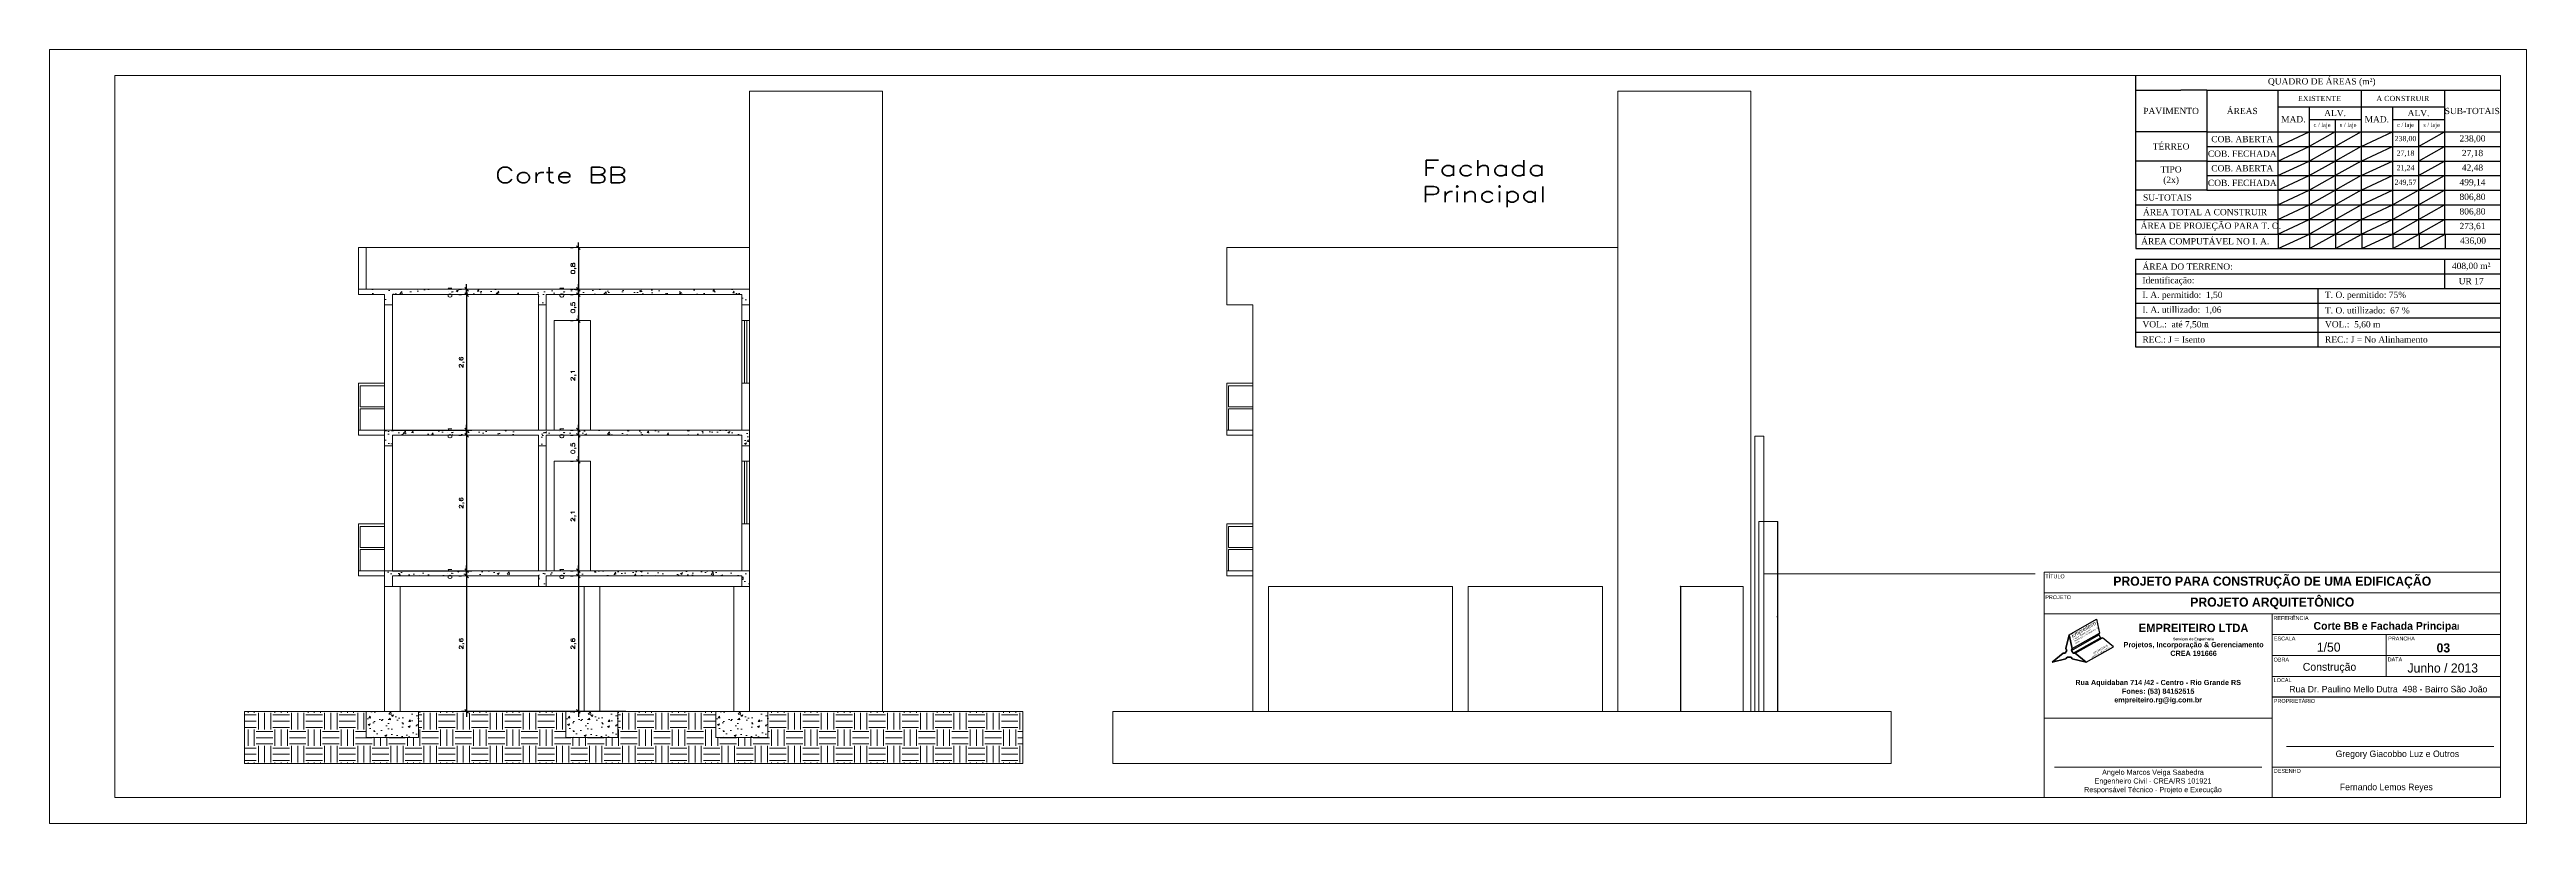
# Paper-space layout 'Corte BB e Fachada Principal' of a CAD drawing. Header units: millimetres. Extents: x -9 to 941, y 164 to 461.
# The model-space entities are those that its viewports show. They can reach past a viewport. Long polylines and large blocks are cut down to what shows.
import ezdxf

# ---------------------------------------------------------------- set-up
doc = ezdxf.new("R2010")
doc.units = ezdxf.units.MM
for name, color, linetype in [('Auxiliar', 1, 'Continuous'), ('Camada2', 1, 'Continuous'), ('letras', 3, 'Continuous'), ('PAREDE', 6, 'Continuous'), ('SELO', 11, 'Continuous'), ('selo empreiteiro', 24, 'Continuous'), ('Textos', 2, 'Continuous')]:
    doc.layers.add(name, color=color, linetype=linetype)
doc.layers.add('Prancha', color=6, linetype='Continuous', lineweight=20)
doc.styles.add('ARIAL', font='arial.ttf')
doc.styles.add('REGUA60', font='romansx2.shx', dxfattribs={"width": 1.4})
doc.styles.get("Standard").update_dxf_attribs({"font": 'verdana.ttf'})
doc.dimstyles.new('Cota Vinícius1', dxfattribs={"dimscale": 0.05, "dimtxt": 1.5, "dimasz": 0.01, "dimexe": 2, "dimexo": 3, "dimgap": 0.98, "dimtad": 1, "dimlfac": -1, "dimrnd": 0.01, "dimtxsty": 'REGUA60', "dimblk": 'COTATR', "dimcen": 4, "dimdle": 4, "dimclrt": 2, "dimadec": 0, "dimazin": 0, "dimtfac": 1, "dimtmove": 2, "dimatfit": 2, "dimfxl": 0, "dimarcsym": 0})
pattern_1 = [(50, (22.9675, -53.97416), (0.3825878, -0.03347208), [0.040005, -0.440055]), (355, (22.9675, -53.97416), (-0.07400993, 0.40121895), [0.032004, -0.352044]), (100.451, (22.99937, -53.97695), (0.30857925, 0.36774504), [0.033999, -0.373989]), (46.1842, (22.9675, -53.8675), (0.569266, -0.0882889), [0.0600075, -0.6600825]), (96.6356, (23.0149, -53.87484), (0.4985489, 0.51959367), [0.0509985, -0.5609835]), (351.184, (22.9675, -53.8675), (0.49854967, 0.51959275), [0.048006, -0.528066]), (21, (23.02083, -53.89415), (0.31839125, -0.21475759), [0.040005, -0.440055]), (326, (23.02083, -53.89415), (0.12978426, 0.38679473), [0.032004, -0.352044]), (71.4514, (23.04736, -53.91205), (0.44817463, 0.172038), [0.033999, -0.373989]), (37.5, (22.96749, -53.97416), (0.006486067, 0.177565582), [0, -0.3477768, 0, -0.357378, 0, -0.3533775]), (7.5, (22.96749, -53.97416), (0.14032129, 0.210379207), [0, -0.2037588, 0, -0.3397758, 0, -0.1346835]), (327.5, (22.84854, -53.97416), (0.28474025, -0.012030362), [0, -0.13335, 0, -0.416052, 0, -0.552069]), (317.5, (22.7952, -53.97416), (0.31107128, 0.05339563), [0, -0.173355, 0, -0.2763012, 0, -0.392049])]

psp = doc.layouts.new('Corte BB e Fachada Principal')

# ---------------------------------------------------------------- texts
at = {"layer": 'letras', "linetype": 'Continuous', "style": 'ARIAL'}
for s, insert, char_height, width, attachment_point in [('TÍTULO', (756.296, 259.114), 1.5, 86.1561, 4), ('PROJETO', (756.296, 251.114), 1.5, 86.1561, 4), ('{\\fComic Sans MS|b1|i0|c0|p66;EMPREITEIRO LTDA\\P\\H0.3125x;Serviços de Engenharia\\H2x;\\PProjetos, Incorporação & Gerenciamento\\PCREA 191666}', (813.183, 234.74), 3.2, 60.23244, 5), ('REFERÊNCIA', (843.796, 243.114), 1.5, 86.1561, 4), ('ESCALA', (843.977, 235.258), 1.5, 86.1561, 4), ('DATA', (887.621, 227.25), 1.5, 86.1561, 4), ('PRANCHA', (887.818, 235.253), 1.5, 86.1561, 4), ('{\\fComic Sans MS|b1|i0|c0|p66;Rua Aquidaban 714 /42 - Centro - Rio Grande RS\\PFones: (53) 84152515\\Pempreiteiro.rg@ig.com.br}', (799.609, 214.74), 2, 68.85672, 5), ('OBRA', (843.878, 227.156), 1.5, 86.1561, 4), ('LOCAL', (843.886, 219.293), 1.5, 86.1561, 4), ('{\\fComic Sans MS|b0|i0|c0|p66;Construção}', (865.327, 223.924), 3, 43.4323, 5), ('PROPRIETÁRIO', (843.953, 211.303), 1.5, 86.1561, 4), ('{\\fComic Sans MS|b0|i0|c0|p66;Gregory Giacobbo Luz e Outros}', (891.349, 190.644), 2.5, 86.97343, 5), ('{\\fComic Sans MS|b0|i0|c0|p66;Angelo Marcos Veiga Saabedra\\PEngenheiro Civil - CREA/RS 101921\\PResponsável Técnico - Projeto e Execução}', (797.609, 180.312), 2, 83.50002, 5), ('DESENHO', (843.953, 184.445), 1.5, 86.1561, 4), ('{\\fComic Sans MS|b0|i0|c0|p66;Fernando Lemos Reyes}', (887.109, 177.919), 2.5, 87.5, 5)]:
    psp.add_mtext(s, dxfattribs=dict(at, insert=insert, char_height=char_height, width=width, attachment_point=attachment_point))
at = {"layer": 'letras', "linetype": 'Continuous', "attachment_point": 5, "style": 'ARIAL'}
for s, insert, char_height in [('{\\fComic Sans MS|b1|i0|c0|p66;PROJETO PARA CONSTRUÇÃO DE UMA EDIFICAÇÃO}', (843.359, 256.741), 3.5), ('{\\fComic Sans MS|b1|i0|c0|p66;PROJETO ARQUITETÔNICO}', (843.359, 248.741), 3.5), ('{\\fComic Sans MS|b1|i0|c0|p66;\\H1.5x;Corte BB e Fachada Principa\\H0.66667x;l}', (887.109, 239.663), 2), ('{\\fComic Sans MS|b0|i0|c0|p66;1/50 }', (865, 231.924), 3.5), ('{\\fComic Sans MS|b1|i0|c0|p66;03}', (908.984, 231.648), 3.5), ('{\\fComic Sans MS|b0|i0|c0|p66;Junho / 2013}', (908.75, 223.924), 3.5), ('{\\fComic Sans MS|b0|i0|c0|p66;Rua Dr. Paulino Mello Dutra  498 - Bairro São João}', (887.872, 215.828), 2.5)]:
    psp.add_mtext(s, dxfattribs=dict(at, insert=insert, char_height=char_height))
at = {"layer": 'selo empreiteiro', "attachment_point": 1}
for s, insert, char_height, width, rotation in [('{\\fArial Narrow|b0|i1|c0|p34;Empreiteiro}', (766.044, 236.836), 1.5, 9.63668, 29.5778), ('{\\fComic Sans MS|b0|i0|c0|p66;Projetos, Regularizações, Incorporação & Gerenciamento de Obras}', (766.885, 235.11), 0.5, 10.89666, 29.645603), ('{\\fComic Sans MS|b0|i0|c0|p66;empreiteiro.rg@ig.com.br}', (773.944, 228.229), 0.5, 1.59492, 29.688054), ('{\\fComic Sans MS|b0|i0|c0|p66;(53) 84152515}', (774.501, 229.831), 0.7, 10.83168, 29.609969)]:
    psp.add_mtext(s, dxfattribs=dict(at, insert=insert, char_height=char_height, width=width, rotation=rotation))
at = {"layer": 'Textos'}
for s, insert, char_height, width, attachment_point in [('{\\fTimes New Roman|b0|i0|c0|p18;QUADRO DE ÁREAS (m²)}', (862.341, 448.677), 2.4, 40.99576, 5), ('{\\fTimes New Roman|b0|i0|c0|p18;PAVIMENTO}', (804.559, 437.682), 2.4, 10, 5), ('\\fTimes New Roman|b0|i0|c0|p18;ÁREAS ', (831.859, 437.682), 2.4, 15.0497, 5), ('{\\fTimes New Roman|b0|i0|c0|p18;EXISTENTE}', (861.459, 442.482), 2, 32, 5), ('\\fTimes New Roman|b0|i0|c0|p18;ALV.    ', (867.459, 436.882), 2.4, 12.26648, 5), ('{\\fTimes New Roman|b0|i0|c0|p18;A CONSTRUIR}', (893.459, 442.482), 2, 32, 5), ('\\fTimes New Roman|b0|i0|c0|p18;ALV.    ', (899.459, 436.882), 2.4, 12.26648, 5), ('{\\fTimes New Roman|b0|i0|c0|p18;SUB-TOTAIS }', (920.059, 437.682), 2.4, 20.75176, 5), ('\\fTimes New Roman|b0|i0|c0|p18;COB. ABERTA    ', (831.859, 426.882), 2.4, 26.97934, 5), ('\\fTimes New Roman|b0|i0|c0|p18;MAD. ', (851.459, 434.482), 2.4, 12.49788, 5), ('{\\fTimes New Roman|b0|i0|c0|p18;c / laje}', (862.459, 432.082), 1.6, 8.26664, 5), ('{\\fTimes New Roman|b0|i0|c0|p18;s / laje}', (872.459, 432.082), 1.6, 8.26664, 5), ('\\fTimes New Roman|b0|i0|c0|p18;MAD. ', (883.459, 434.482), 2.4, 12.49788, 5), ('{\\fTimes New Roman|b0|i0|c0|p18;c / laje}', (894.459, 432.082), 1.6, 8.26664, 5), ('{\\fTimes New Roman|b0|i0|c0|p18;s / laje}', (904.459, 432.082), 1.6, 8.26664, 5), ('{\\fTimes New Roman|b0|i0|c0|p18;TÉRREO}', (804.559, 424.082), 2.4, 10, 5), ('\\fTimes New Roman|b0|i0|c0|p18;COB. FECHADA    ', (831.859, 421.282), 2.4, 30.64894, 5), ('{\\fTimes New Roman|b0|i0|c0|p18;TIPO (2x)}', (804.559, 412.882), 2.4, 10, 5), ('\\fTimes New Roman|b0|i0|c0|p18;COB. FECHADA    ', (831.859, 410.082), 2.4, 30.64894, 5), ('\\fTimes New Roman|b0|i0|c0|p18;COB. ABERTA    ', (831.859, 415.682), 2.4, 26.97934, 5), ('{\\fTimes New Roman|b0|i0|c0|p18;   ÁREA TOTAL A CONSTRUIR   }', (791.059, 398.882), 2.4, 118.4, 4), ('{\\fTimes New Roman|b0|i0|c0|p18;   SU-TOTAIS}', (791.059, 404.482), 2.4, 118.4, 4), ('{\\fTimes New Roman|b0|i0|c0|p18;  ÁREA DE PROJEÇÃO PARA T. O.   }', (791.059, 393.282), 2.4, 118.4, 4), ('{\\fTimes New Roman|b0|i0|c0|p18;  ÁREA COMPUTÁVEL NO I. A. }', (791.259, 387.682), 2.4, 118.4, 4), ('{\\fTimes New Roman|b0|i0|c0|p18;   ÁREA DO TERRENO:}', (790.859, 377.97), 2.4, 118.6, 4), ('{\\fTimes New Roman|b0|i0|c0|p18;   Identificação:}', (790.859, 372.37), 2.4, 118.6, 4), ('{\\fTimes New Roman|b0|i0|c0|p18;   I. A. permitido:  1,50}', (790.859, 366.77), 2.4, 35, 4), ('{\\fTimes New Roman|b0|i0|c0|p18;   I. A. utillizado:  1,06}', (790.859, 361.17), 2.4, 35, 4), ('{\\fTimes New Roman|b0|i0|c0|p18;   T. O. permitido: 75%}', (860.859, 366.77), 2.4, 70, 4), ('{\\fTimes New Roman|b0|i0|c0|p18;   T. O. utillizado:  67 %}', (860.859, 361.17), 2.4, 49.76626, 4), ('{\\fTimes New Roman|b0|i0|c0|p18;   VOL.:  até 7,50m}', (790.859, 355.57), 2.4, 74.85411, 4), ('{\\fTimes New Roman|b0|i0|c0|p18;   VOL.:  5,60 m}', (860.859, 355.57), 2.4, 74.85411, 4), ('{\\fTimes New Roman|b0|i0|c0|p18;   REC.: J = Isento}', (790.859, 349.97), 2.4, 35, 4), ('{\\fTimes New Roman|b0|i0|c0|p18;   REC.: J = No Alinhamento}', (860.859, 349.97), 2.4, 44.49491, 4)]:
    psp.add_mtext(s, dxfattribs=dict(at, insert=insert, char_height=char_height, width=width, attachment_point=attachment_point))
at = {"layer": 'Textos', "linetype": 'Continuous', "attachment_point": 5, "style": 'ARIAL'}
for s, insert, char_height, width in [('{\\fTimes New Roman|b0|i0|c0|p18;238,00}', (894.459, 426.882), 2, 10), ('{\\fTimes New Roman|b0|i0|c0|p18;238,00}', (920.159, 426.882), 2.4, 18.59632), ('{\\fTimes New Roman|b0|i0|c0|p18;27,18}', (894.459, 421.282), 2, 10), ('{\\fTimes New Roman|b0|i0|c0|p18;27,18}', (920.159, 421.282), 2.4, 18.59632), ('{\\fTimes New Roman|b0|i0|c0|p18;249,57}', (894.459, 410.082), 2, 10), ('{\\fTimes New Roman|b0|i0|c0|p18;21,24}', (894.459, 415.682), 2, 10), ('{\\fTimes New Roman|b0|i0|c0|p18;499,14}', (920.159, 410.082), 2.4, 18.59632), ('{\\fTimes New Roman|b0|i0|c0|p18;42,48}', (920.159, 415.682), 2.4, 18.59632), ('{\\fTimes New Roman|b0|i0|c0|p18;806,80}', (920.159, 404.482), 2.4, 18.59632), ('{\\fTimes New Roman|b0|i0|c0|p18;806,80}', (920.159, 398.882), 2.4, 18.59632), ('{\\fTimes New Roman|b0|i0|c0|p18;273,61}', (920.159, 393.282), 2.4, 18.59632), ('{\\fTimes New Roman|b0|i0|c0|p18;436,00}', (920.359, 387.682), 2.4, 18.59632), ('{\\fTimes New Roman|b0|i0|c0|p18;408,00 m²}', (919.659, 377.97), 2.4, 18.59632), ('{\\fTimes New Roman|b0|i0|c0|p18;UR 17}', (919.659, 372.37), 2.4, 18.59632)]:
    psp.add_mtext(s, dxfattribs=dict(at, insert=insert, char_height=char_height, width=width))

msp = doc.modelspace()

# ---------------------------------------------------------------- texts
at = {"layer": 'Camada2', "lineweight": 0, "char_height": 0.3, "attachment_point": 2, "style": 'REGUA60'}
for s, insert in [('{\\C4;Corte BB}', (707.971, -255.407)), ('{\\C4;Fachada \\PPrincipal}', (725.671, -255.274))]:
    msp.add_mtext(s, dxfattribs=dict(at, insert=insert))

# ---------------------------------------------------------------- blocks, each defined once
blk = doc.blocks.new('COTATR')
at = {"color": 3}
blk.add_line((-71, -71), (71, 71), dxfattribs=at)
at = {"color": 0, "linetype": 'ByBlock'}
blk.add_line((0, 0), (200, 0), dxfattribs=at)
blk = doc.blocks.new('*D401')
at = {"layer": 'Defpoints', "color": 0, "lineweight": -2, "transparency": 16777216}
for p, q in [((616.41, 255.26), (616.31, 255.26)), ((616.41, 207.26), (616.31, 207.26))]:
    blk.add_line(p, q, dxfattribs=at)
at = {"layer": 'Defpoints', "color": 0, "linetype": 'ByBlock', "lineweight": -2, "transparency": 16777216}
blk.add_line((616.41, 255.26), (616.41, 207.26), dxfattribs=at)
at = {"layer": 'Defpoints', "color": 0, "lineweight": 0, "transparency": 16777216}
for p in [(616.41, 255.26), (616.41, 207.26), (616.41, 207.26)]:
    blk.add_point(p, dxfattribs=at)
at = {"layer": 'Defpoints', "color": 0, "lineweight": -2, "transparency": 16777216, "xscale": 0.0005, "yscale": 0.0005, "zscale": 0.0005}
for p, rotation in [((616.41, 255.26), 90), ((616.41, 207.26), 270)]:
    blk.add_blockref('COTATR', p, dxfattribs=dict(at, rotation=rotation))
at = {"layer": 'Defpoints', "color": 2, "lineweight": 0, "transparency": 16777216, "insert": (616.32, 231.26), "char_height": 0.075, "attachment_point": 5, "rotation": 90, "style": 'REGUA60'}
blk.add_mtext('2,4', dxfattribs=at)
blk = doc.blocks.new('*D402')
at = {"layer": 'Defpoints', "color": 0, "lineweight": -2, "transparency": 16777216}
for p, q in [((653.58, 280.11), (653.68, 280.11)), ((653.58, 207.26), (653.48, 207.26))]:
    blk.add_line(p, q, dxfattribs=at)
at = {"layer": 'Defpoints', "color": 0, "linetype": 'ByBlock', "lineweight": -2, "transparency": 16777216}
blk.add_line((653.58, 280.11), (653.58, 207.26), dxfattribs=at)
at = {"layer": 'Defpoints', "color": 0, "lineweight": 0, "transparency": 16777216}
for p in [(653.58, 280.11), (653.58, 207.26), (653.58, 207.26)]:
    blk.add_point(p, dxfattribs=at)
at = {"layer": 'Defpoints', "color": 0, "lineweight": -2, "transparency": 16777216, "xscale": 0.0005, "yscale": 0.0005, "zscale": 0.0005}
for p, rotation in [((653.58, 280.11), 90), ((653.58, 207.26), 270)]:
    blk.add_blockref('COTATR', p, dxfattribs=dict(at, rotation=rotation))
at = {"layer": 'Defpoints', "color": 2, "lineweight": 0, "transparency": 16777216, "insert": (653.48, 243.68), "char_height": 0.075, "attachment_point": 5, "rotation": 90, "style": 'REGUA60'}
blk.add_mtext('72,84', dxfattribs=at)
blk = doc.blocks.new('*D187')
at = {"layer": 'Auxiliar', "color": 0, "lineweight": -2, "transparency": 16777216}
for p, q in [((708.154, -256.949), (708.204, -256.949)), ((708.304, -256.949), (708.304, -257.749)), ((708.154, -257.749), (708.204, -257.749))]:
    blk.add_line(p, q, dxfattribs=at)
at = {"layer": 'Defpoints', "color": 0, "lineweight": 0, "transparency": 16777216}
for p in [(708.304, -256.949), (708.304, -257.749), (708.304, -257.749)]:
    blk.add_point(p, dxfattribs=at)
at = {"layer": 'Auxiliar', "color": 0, "lineweight": -2, "transparency": 16777216, "xscale": 0.0005, "yscale": 0.0005, "zscale": 0.0005}
for p, rotation in [((708.304, -256.949), 90), ((708.304, -257.749), 270)]:
    blk.add_blockref('COTATR', p, dxfattribs=dict(at, rotation=rotation))
at = {"layer": 'Auxiliar', "color": 2, "lineweight": 0, "transparency": 16777216, "insert": (708.21, -257.349), "char_height": 0.075, "attachment_point": 5, "rotation": 90, "style": 'REGUA60'}
blk.add_mtext('0,8', dxfattribs=at)
blk = doc.blocks.new('*D188')
at = {"layer": 'Auxiliar', "color": 0, "lineweight": -2, "transparency": 16777216}
for p, q in [((708.154, -257.749), (708.204, -257.749)), ((708.154, -257.849), (708.204, -257.849)), ((708.304, -257.75), (708.304, -257.849))]:
    blk.add_line(p, q, dxfattribs=at)
at = {"layer": 'Defpoints', "color": 0, "lineweight": 0, "transparency": 16777216}
for p in [(708.304, -257.749), (708.304, -257.849), (708.304, -257.849)]:
    blk.add_point(p, dxfattribs=at)
at = {"layer": 'Auxiliar', "color": 0, "lineweight": -2, "transparency": 16777216, "xscale": 0.0005, "yscale": 0.0005, "zscale": 0.0005}
for p, rotation in [((708.304, -257.749), 90), ((708.304, -257.849), 270)]:
    blk.add_blockref('COTATR', p, dxfattribs=dict(at, rotation=rotation))
at = {"layer": 'Auxiliar', "color": 2, "lineweight": 0, "transparency": 16777216, "insert": (707.997, -257.799), "char_height": 0.075, "attachment_point": 5, "rotation": 90, "style": 'REGUA60'}
blk.add_mtext('0,1', dxfattribs=at)
blk = doc.blocks.new('*D189')
at = {"layer": 'Auxiliar', "color": 0, "lineweight": -2, "transparency": 16777216}
for p, q in [((708.154, -257.749), (708.204, -257.749)), ((708.154, -257.849), (708.204, -257.849)), ((708.304, -257.75), (708.304, -257.849))]:
    blk.add_line(p, q, dxfattribs=at)
at = {"layer": 'Defpoints', "color": 0, "lineweight": 0, "transparency": 16777216}
for p in [(708.304, -257.749), (708.304, -257.849), (708.304, -257.849)]:
    blk.add_point(p, dxfattribs=at)
at = {"layer": 'Auxiliar', "color": 0, "lineweight": -2, "transparency": 16777216, "xscale": 0.0005, "yscale": 0.0005, "zscale": 0.0005}
for p, rotation in [((708.304, -257.749), 90), ((708.304, -257.849), 270)]:
    blk.add_blockref('COTATR', p, dxfattribs=dict(at, rotation=rotation))
at = {"layer": 'Auxiliar', "color": 2, "lineweight": 0, "transparency": 16777216, "insert": (707.997, -257.799), "char_height": 0.075, "attachment_point": 5, "rotation": 90, "style": 'REGUA60'}
blk.add_mtext('0,1', dxfattribs=at)
blk = doc.blocks.new('*D190')
at = {"layer": 'Auxiliar', "color": 0, "lineweight": -2, "transparency": 16777216}
for p, q in [((708.154, -257.849), (708.204, -257.849)), ((708.304, -257.85), (708.304, -258.349)), ((708.154, -258.349), (708.204, -258.349))]:
    blk.add_line(p, q, dxfattribs=at)
at = {"layer": 'Defpoints', "color": 0, "lineweight": 0, "transparency": 16777216}
for p in [(708.304, -257.849), (708.304, -258.349), (708.304, -258.349)]:
    blk.add_point(p, dxfattribs=at)
at = {"layer": 'Auxiliar', "color": 0, "lineweight": -2, "transparency": 16777216, "xscale": 0.0005, "yscale": 0.0005, "zscale": 0.0005}
for p, rotation in [((708.304, -257.849), 90), ((708.304, -258.349), 270)]:
    blk.add_blockref('COTATR', p, dxfattribs=dict(at, rotation=rotation))
at = {"layer": 'Auxiliar', "color": 2, "lineweight": 0, "transparency": 16777216, "insert": (708.21, -258.099), "char_height": 0.075, "attachment_point": 5, "rotation": 90, "style": 'REGUA60'}
blk.add_mtext('0,5', dxfattribs=at)
blk = doc.blocks.new('*D191')
at = {"layer": 'Auxiliar', "color": 0, "lineweight": -2, "transparency": 16777216}
for p, q in [((708.154, -258.349), (708.204, -258.349)), ((708.304, -258.349), (708.304, -260.449)), ((708.154, -260.449), (708.204, -260.449))]:
    blk.add_line(p, q, dxfattribs=at)
at = {"layer": 'Defpoints', "color": 0, "lineweight": 0, "transparency": 16777216}
for p in [(708.304, -258.349), (708.304, -260.449), (708.304, -260.449)]:
    blk.add_point(p, dxfattribs=at)
at = {"layer": 'Auxiliar', "color": 0, "lineweight": -2, "transparency": 16777216, "xscale": 0.0005, "yscale": 0.0005, "zscale": 0.0005}
for p, rotation in [((708.304, -258.349), 90), ((708.304, -260.449), 270)]:
    blk.add_blockref('COTATR', p, dxfattribs=dict(at, rotation=rotation))
at = {"layer": 'Auxiliar', "color": 2, "lineweight": 0, "transparency": 16777216, "insert": (708.21, -259.399), "char_height": 0.075, "attachment_point": 5, "rotation": 90, "style": 'REGUA60'}
blk.add_mtext('2,1', dxfattribs=at)
blk = doc.blocks.new('*D192')
at = {"layer": 'Auxiliar', "color": 0, "lineweight": -2, "transparency": 16777216}
for p, q in [((708.154, -260.449), (708.204, -260.449)), ((708.154, -260.549), (708.204, -260.549)), ((708.304, -260.45), (708.304, -260.549))]:
    blk.add_line(p, q, dxfattribs=at)
at = {"layer": 'Defpoints', "color": 0, "lineweight": 0, "transparency": 16777216}
for p in [(708.304, -260.449), (708.304, -260.549), (708.304, -260.549)]:
    blk.add_point(p, dxfattribs=at)
at = {"layer": 'Auxiliar', "color": 0, "lineweight": -2, "transparency": 16777216, "xscale": 0.0005, "yscale": 0.0005, "zscale": 0.0005}
for p, rotation in [((708.304, -260.449), 90), ((708.304, -260.549), 270)]:
    blk.add_blockref('COTATR', p, dxfattribs=dict(at, rotation=rotation))
at = {"layer": 'Auxiliar', "color": 2, "lineweight": 0, "transparency": 16777216, "insert": (707.997, -260.499), "char_height": 0.075, "attachment_point": 5, "rotation": 90, "style": 'REGUA60'}
blk.add_mtext('0,1', dxfattribs=at)
blk = doc.blocks.new('*D193')
at = {"layer": 'Auxiliar', "color": 0, "lineweight": -2, "transparency": 16777216}
for p, q in [((708.154, -260.549), (708.204, -260.549)), ((708.304, -260.55), (708.304, -261.049)), ((708.154, -261.049), (708.204, -261.049))]:
    blk.add_line(p, q, dxfattribs=at)
at = {"layer": 'Defpoints', "color": 0, "lineweight": 0, "transparency": 16777216}
for p in [(708.304, -260.549), (708.304, -261.049), (708.304, -261.049)]:
    blk.add_point(p, dxfattribs=at)
at = {"layer": 'Auxiliar', "color": 0, "lineweight": -2, "transparency": 16777216, "xscale": 0.0005, "yscale": 0.0005, "zscale": 0.0005}
for p, rotation in [((708.304, -260.549), 90), ((708.304, -261.049), 270)]:
    blk.add_blockref('COTATR', p, dxfattribs=dict(at, rotation=rotation))
at = {"layer": 'Auxiliar', "color": 2, "lineweight": 0, "transparency": 16777216, "insert": (708.21, -260.799), "char_height": 0.075, "attachment_point": 5, "rotation": 90, "style": 'REGUA60'}
blk.add_mtext('0,5', dxfattribs=at)
blk = doc.blocks.new('*D194')
at = {"layer": 'Auxiliar', "color": 0, "lineweight": -2, "transparency": 16777216}
for p, q in [((708.154, -261.049), (708.204, -261.049)), ((708.304, -261.05), (708.304, -263.149)), ((708.154, -263.149), (708.204, -263.149))]:
    blk.add_line(p, q, dxfattribs=at)
at = {"layer": 'Defpoints', "color": 0, "lineweight": 0, "transparency": 16777216}
for p in [(708.304, -261.049), (708.304, -263.149), (708.304, -263.149)]:
    blk.add_point(p, dxfattribs=at)
at = {"layer": 'Auxiliar', "color": 0, "lineweight": -2, "transparency": 16777216, "xscale": 0.0005, "yscale": 0.0005, "zscale": 0.0005}
for p, rotation in [((708.304, -261.049), 90), ((708.304, -263.149), 270)]:
    blk.add_blockref('COTATR', p, dxfattribs=dict(at, rotation=rotation))
at = {"layer": 'Auxiliar', "color": 2, "lineweight": 0, "transparency": 16777216, "insert": (708.21, -262.099), "char_height": 0.075, "attachment_point": 5, "rotation": 90, "style": 'REGUA60'}
blk.add_mtext('2,1', dxfattribs=at)
blk = doc.blocks.new('*D195')
at = {"layer": 'Auxiliar', "color": 0, "lineweight": -2, "transparency": 16777216}
for p, q in [((708.154, -263.149), (708.204, -263.149)), ((708.304, -263.15), (708.304, -263.249)), ((708.154, -263.249), (708.204, -263.249))]:
    blk.add_line(p, q, dxfattribs=at)
at = {"layer": 'Defpoints', "color": 0, "lineweight": 0, "transparency": 16777216}
for p in [(708.304, -263.149), (708.304, -263.249), (708.304, -263.249)]:
    blk.add_point(p, dxfattribs=at)
at = {"layer": 'Auxiliar', "color": 0, "lineweight": -2, "transparency": 16777216, "xscale": 0.0005, "yscale": 0.0005, "zscale": 0.0005}
for p, rotation in [((708.304, -263.149), 90), ((708.304, -263.249), 270)]:
    blk.add_blockref('COTATR', p, dxfattribs=dict(at, rotation=rotation))
at = {"layer": 'Auxiliar', "color": 2, "lineweight": 0, "transparency": 16777216, "insert": (707.997, -263.199), "char_height": 0.075, "attachment_point": 5, "rotation": 90, "style": 'REGUA60'}
blk.add_mtext('0,1', dxfattribs=at)
blk = doc.blocks.new('*D196')
at = {"layer": 'Auxiliar', "color": 0, "lineweight": -2, "transparency": 16777216}
for p, q in [((708.154, -263.249), (708.204, -263.249)), ((708.304, -263.25), (708.304, -265.849)), ((708.154, -265.849), (708.204, -265.849))]:
    blk.add_line(p, q, dxfattribs=at)
at = {"layer": 'Defpoints', "color": 0, "lineweight": 0, "transparency": 16777216}
for p in [(708.304, -263.249), (708.304, -265.849), (708.304, -265.849)]:
    blk.add_point(p, dxfattribs=at)
at = {"layer": 'Auxiliar', "color": 0, "lineweight": -2, "transparency": 16777216, "xscale": 0.0005, "yscale": 0.0005, "zscale": 0.0005}
for p, rotation in [((708.304, -263.249), 90), ((708.304, -265.849), 270)]:
    blk.add_blockref('COTATR', p, dxfattribs=dict(at, rotation=rotation))
at = {"layer": 'Auxiliar', "color": 2, "lineweight": 0, "transparency": 16777216, "insert": (708.21, -264.549), "char_height": 0.075, "attachment_point": 5, "rotation": 90, "style": 'REGUA60'}
blk.add_mtext('2,6', dxfattribs=at)
blk = doc.blocks.new('*D208')
at = {"layer": 'Auxiliar', "color": 0, "lineweight": -2, "transparency": 16777216}
for p, q in [((706.011, -257.749), (706.061, -257.749)), ((706.011, -257.849), (706.061, -257.849)), ((706.161, -257.75), (706.161, -257.849))]:
    blk.add_line(p, q, dxfattribs=at)
at = {"layer": 'Defpoints', "color": 0, "lineweight": 0, "transparency": 16777216}
for p in [(706.161, -257.749), (706.161, -257.849), (706.161, -257.849)]:
    blk.add_point(p, dxfattribs=at)
at = {"layer": 'Auxiliar', "color": 0, "lineweight": -2, "transparency": 16777216, "xscale": 0.0005, "yscale": 0.0005, "zscale": 0.0005}
for p, rotation in [((706.161, -257.749), 90), ((706.161, -257.849), 270)]:
    blk.add_blockref('COTATR', p, dxfattribs=dict(at, rotation=rotation))
at = {"layer": 'Auxiliar', "color": 2, "lineweight": 0, "transparency": 16777216, "insert": (705.853, -257.799), "char_height": 0.075, "attachment_point": 5, "rotation": 90, "style": 'REGUA60'}
blk.add_mtext('0,1', dxfattribs=at)
blk = doc.blocks.new('*D209')
at = {"layer": 'Auxiliar', "color": 0, "lineweight": -2, "transparency": 16777216}
for p, q in [((706.011, -257.849), (706.061, -257.849)), ((706.161, -257.85), (706.161, -260.449)), ((704.737, -260.449), (706.261, -260.449))]:
    blk.add_line(p, q, dxfattribs=at)
at = {"layer": 'Defpoints', "color": 0, "lineweight": 0, "transparency": 16777216}
for p in [(706.161, -257.849), (704.587, -260.449), (706.161, -260.449)]:
    blk.add_point(p, dxfattribs=at)
at = {"layer": 'Auxiliar', "color": 0, "lineweight": -2, "transparency": 16777216, "xscale": 0.0005, "yscale": 0.0005, "zscale": 0.0005}
for p, rotation in [((706.161, -257.849), 90), ((706.161, -260.449), 270)]:
    blk.add_blockref('COTATR', p, dxfattribs=dict(at, rotation=rotation))
at = {"layer": 'Auxiliar', "color": 2, "lineweight": 0, "transparency": 16777216, "insert": (706.067, -259.149), "char_height": 0.075, "attachment_point": 5, "rotation": 90, "style": 'REGUA60'}
blk.add_mtext('2,6', dxfattribs=at)
blk = doc.blocks.new('*D210')
at = {"layer": 'Auxiliar', "color": 0, "lineweight": -2, "transparency": 16777216}
for p, q in [((706.011, -260.449), (706.061, -260.449)), ((706.011, -260.549), (706.061, -260.549)), ((706.161, -260.449), (706.161, -260.549))]:
    blk.add_line(p, q, dxfattribs=at)
at = {"layer": 'Defpoints', "color": 0, "lineweight": 0, "transparency": 16777216}
for p in [(706.161, -260.449), (706.161, -260.549), (706.161, -260.549)]:
    blk.add_point(p, dxfattribs=at)
at = {"layer": 'Auxiliar', "color": 0, "lineweight": -2, "transparency": 16777216, "xscale": 0.0005, "yscale": 0.0005, "zscale": 0.0005}
for p, rotation in [((706.161, -260.449), 90), ((706.161, -260.549), 270)]:
    blk.add_blockref('COTATR', p, dxfattribs=dict(at, rotation=rotation))
at = {"layer": 'Auxiliar', "color": 2, "lineweight": 0, "transparency": 16777216, "insert": (705.853, -260.499), "char_height": 0.075, "attachment_point": 5, "rotation": 90, "style": 'REGUA60'}
blk.add_mtext('0,1', dxfattribs=at)
blk = doc.blocks.new('*D211')
at = {"layer": 'Auxiliar', "color": 0, "lineweight": -2, "transparency": 16777216}
for p, q in [((706.011, -260.549), (706.061, -260.549)), ((706.161, -260.549), (706.161, -263.149)), ((704.737, -263.149), (706.261, -263.149))]:
    blk.add_line(p, q, dxfattribs=at)
at = {"layer": 'Defpoints', "color": 0, "lineweight": 0, "transparency": 16777216}
for p in [(706.161, -260.549), (704.587, -263.149), (706.161, -263.149)]:
    blk.add_point(p, dxfattribs=at)
at = {"layer": 'Auxiliar', "color": 0, "lineweight": -2, "transparency": 16777216, "xscale": 0.0005, "yscale": 0.0005, "zscale": 0.0005}
for p, rotation in [((706.161, -260.549), 90), ((706.161, -263.149), 270)]:
    blk.add_blockref('COTATR', p, dxfattribs=dict(at, rotation=rotation))
at = {"layer": 'Auxiliar', "color": 2, "lineweight": 0, "transparency": 16777216, "insert": (706.067, -261.849), "char_height": 0.075, "attachment_point": 5, "rotation": 90, "style": 'REGUA60'}
blk.add_mtext('2,6', dxfattribs=at)
blk = doc.blocks.new('*D212')
at = {"layer": 'Auxiliar', "color": 0, "lineweight": -2, "transparency": 16777216}
for p, q in [((706.011, -263.149), (706.061, -263.149)), ((706.161, -263.15), (706.161, -263.249)), ((706.011, -263.249), (706.061, -263.249))]:
    blk.add_line(p, q, dxfattribs=at)
at = {"layer": 'Defpoints', "color": 0, "lineweight": 0, "transparency": 16777216}
for p in [(706.161, -263.149), (706.161, -263.249), (706.161, -263.249)]:
    blk.add_point(p, dxfattribs=at)
at = {"layer": 'Auxiliar', "color": 0, "lineweight": -2, "transparency": 16777216, "xscale": 0.0005, "yscale": 0.0005, "zscale": 0.0005}
for p, rotation in [((706.161, -263.149), 90), ((706.161, -263.249), 270)]:
    blk.add_blockref('COTATR', p, dxfattribs=dict(at, rotation=rotation))
at = {"layer": 'Auxiliar', "color": 2, "lineweight": 0, "transparency": 16777216, "insert": (705.853, -263.199), "char_height": 0.075, "attachment_point": 5, "rotation": 90, "style": 'REGUA60'}
blk.add_mtext('0,1', dxfattribs=at)
blk = doc.blocks.new('*D213')
at = {"layer": 'Auxiliar', "color": 0, "lineweight": -2, "transparency": 16777216}
for p, q in [((706.011, -263.249), (706.061, -263.249)), ((706.161, -263.25), (706.161, -265.849)), ((709.212, -265.849), (706.061, -265.849))]:
    blk.add_line(p, q, dxfattribs=at)
at = {"layer": 'Defpoints', "color": 0, "lineweight": 0, "transparency": 16777216}
for p in [(706.161, -263.249), (706.161, -265.849), (709.362, -265.849)]:
    blk.add_point(p, dxfattribs=at)
at = {"layer": 'Auxiliar', "color": 0, "lineweight": -2, "transparency": 16777216, "xscale": 0.0005, "yscale": 0.0005, "zscale": 0.0005}
for p, rotation in [((706.161, -263.249), 90), ((706.161, -265.849), 270)]:
    blk.add_blockref('COTATR', p, dxfattribs=dict(at, rotation=rotation))
at = {"layer": 'Auxiliar', "color": 2, "lineweight": 0, "transparency": 16777216, "insert": (706.067, -264.549), "char_height": 0.075, "attachment_point": 5, "rotation": 90, "style": 'REGUA60'}
blk.add_mtext('2,6', dxfattribs=at)

# ---------------------------------------------------------------- dimensions: what is measured, and where the dimension line sits
at = {"layer": 'Auxiliar', "lineweight": 0}
for base, p1, p2, picture, middle in [((708.304, -257.749), (708.304, -256.949), (708.304, -257.749), '*D187', (708.21, -257.349)), ((706.161, -260.449), (706.161, -257.849), (704.587, -260.449), '*D209', (706.067, -259.149)), ((706.161, -257.849), (706.161, -257.749), (706.161, -257.849), '*D208', (705.853, -257.799)), ((708.304, -257.849), (708.304, -257.749), (708.304, -257.849), '*D188', (707.997, -257.799)), ((708.304, -257.849), (708.304, -257.749), (708.304, -257.849), '*D189', (707.997, -257.799)), ((708.304, -258.349), (708.304, -257.849), (708.304, -258.349), '*D190', (708.21, -258.099)), ((708.304, -260.449), (708.304, -258.349), (708.304, -260.449), '*D191', (708.21, -259.399)), ((706.161, -263.149), (706.161, -260.549), (704.587, -263.149), '*D211', (706.067, -261.849)), ((706.161, -260.549), (706.161, -260.449), (706.161, -260.549), '*D210', (705.853, -260.499)), ((708.304, -260.549), (708.304, -260.449), (708.304, -260.549), '*D192', (707.997, -260.499)), ((708.304, -261.049), (708.304, -260.549), (708.304, -261.049), '*D193', (708.21, -260.799)), ((708.304, -263.149), (708.304, -261.049), (708.304, -263.149), '*D194', (708.21, -262.099)), ((706.161, -263.249), (706.161, -263.149), (706.161, -263.249), '*D212', (705.853, -263.199)), ((706.161, -265.849), (706.161, -263.249), (709.362, -265.849), '*D213', (706.067, -264.549)), ((708.304, -263.249), (708.304, -263.149), (708.304, -263.249), '*D195', (707.997, -263.199)), ((708.304, -265.849), (708.304, -263.249), (708.304, -265.849), '*D196', (708.21, -264.549))]:
    dim = msp.add_linear_dim(base=base, p1=p1, p2=p2, angle=90, dimstyle='Cota Vinícius1', dxfattribs=at)
    dim.commit()
    dim.dimension.update_dxf_attribs({"geometry": picture, "text_midpoint": middle})

# ---------------------------------------------------------------- dimensions: what is measured, and where the dimension line sits
at = {"layer": 'Defpoints', "lineweight": 0}
for base, p1, p2, override, picture, middle in [((653.578, 207.263), (653.578, 280.106), (653.578, 207.263), {"dimfxl": 1.25, "dimfxlon": 1, "dimarcsym": 1}, '*D402', (653.485, 243.684)), ((616.415, 207.263), (616.415, 255.263), (616.415, 207.263), {"dimlfac": 0.05, "dimfxl": 1.25, "dimfxlon": 1, "dimarcsym": 1}, '*D401', (616.321, 231.263))]:
    dim = psp.add_linear_dim(base=base, p1=p1, p2=p2, angle=90, dimstyle='Cota Vinícius1', override=override, dxfattribs=at)
    dim.commit()
    dim.dimension.update_dxf_attribs({"geometry": picture, "text_midpoint": middle})

# ---------------------------------------------------------------- hatches: boundary and pattern name
at = {"layer": 'Auxiliar', "lineweight": 0}
h = msp.add_hatch(dxfattribs=at)
h.set_pattern_fill('AR-CONC', color=256, scale=0.0021, style=0)
h.set_pattern_definition([(50, (22.9675, -56.67416), (0.3825878, -0.03347208), [0.040005, -0.440055]), (355, (22.9675, -56.67416), (-0.07400993, 0.40121895), [0.032004, -0.352044]), (100.451, (22.99937, -56.67695), (0.30857925, 0.36774504), [0.033999, -0.373989]), (46.1842, (22.9675, -56.5675), (0.569266, -0.0882889), [0.0600075, -0.6600825]), (96.6356, (23.0149, -56.57484), (0.4985489, 0.51959367), [0.0509985, -0.5609835]), (351.184, (22.9675, -56.5675), (0.49854967, 0.51959275), [0.048006, -0.528066]), (21, (23.02083, -56.59415), (0.31839125, -0.21475759), [0.040005, -0.440055]), (326, (23.02083, -56.59415), (0.12978426, 0.38679473), [0.032004, -0.352044]), (71.4514, (23.04736, -56.61205), (0.44817463, 0.172038), [0.033999, -0.373989]), (37.5, (22.96749, -56.67416), (0.006486067, 0.177565582), [0, -0.3477768, 0, -0.357378, 0, -0.3533775]), (7.5, (22.96749, -56.67416), (0.14032129, 0.210379207), [0, -0.2037588, 0, -0.3397758, 0, -0.1346835]), (327.5, (22.84854, -56.67416), (0.28474025, -0.012030362), [0, -0.13335, 0, -0.416052, 0, -0.552069]), (317.5, (22.7952, -56.67416), (0.31107128, 0.05339563), [0, -0.173355, 0, -0.2763012, 0, -0.392049])])
h.paths.add_polyline_path([(707.537, -258.049), (707.687, -258.049), (707.687, -257.849), (711.437, -257.849), (711.437, -258.049), (711.587, -258.049), (711.587, -257.749), (704.087, -257.749), (704.087, -257.849), (704.587, -257.849), (704.587, -258.049), (704.737, -258.049), (704.737, -257.849), (707.537, -257.849)])
h = msp.add_hatch(dxfattribs=at)
h.set_pattern_fill('AR-CONC', color=256, scale=0.0021, style=0)
h.set_pattern_definition(pattern_1)
h.paths.add_polyline_path([(707.687, -260.549), (711.437, -260.549), (711.437, -260.749), (711.587, -260.749), (711.587, -260.449), (704.587, -260.449), (704.587, -260.749), (704.737, -260.749), (704.737, -260.549), (707.537, -260.549), (707.537, -260.749), (707.687, -260.749)])
h = msp.add_hatch(dxfattribs=at)
h.set_pattern_fill('AR-CONC', color=256, scale=0.0021, style=0)
h.set_pattern_definition(pattern_1)
h.paths.add_polyline_path([(707.687, -263.249), (711.437, -263.249), (711.437, -263.449), (711.587, -263.449), (711.587, -263.149), (704.587, -263.149), (704.587, -263.449), (704.737, -263.449), (704.737, -263.249), (707.537, -263.249), (707.537, -263.449), (707.687, -263.449)])
h = msp.add_hatch(dxfattribs=at)
h.set_pattern_fill('EARTH,_O', color=256, scale=0.05)
h.set_pattern_definition([(0, (706.57225, -266.47192), (0.3175, 0.3175), [0.3175, -0.3175]), (0, (706.57225, -266.35286), (0.3175, 0.3175), [0.3175, -0.3175]), (0, (706.57225, -266.2338), (0.3175, 0.3175), [0.3175, -0.3175]), (90, (706.61193, -266.1941), (-0.3175, 0.3175), [0.3175, -0.3175]), (90, (706.731, -266.1941), (-0.3175, 0.3175), [0.3175, -0.3175]), (90, (706.85006, -266.1941), (-0.3175, 0.3175), [0.3175, -0.3175])])
h.paths.add_polyline_path([(716.825, -265.849), (711.937, -265.849), (711.937, -266.349), (710.937, -266.349), (710.937, -265.849), (709.062, -265.849), (709.062, -266.349), (708.062, -266.349), (708.062, -265.849), (705.237, -265.849), (705.237, -266.349), (704.237, -266.349), (704.237, -265.849), (701.899, -265.849), (701.899, -266.849), (716.825, -266.849)])
h = msp.add_hatch(dxfattribs=at)
h.set_pattern_fill('AR-CONC', color=256, scale=0.0021, style=0)
h.set_pattern_definition([(50, (704.66684, -266.00542), (0.38259, -0.03347), [0.04, -0.44005]), (355, (704.66684, -266.0054), (-0.074, 0.40122), [0.032, -0.35204]), (100.45, (704.69872, -266.0082), (0.30858, 0.36775), [0.034, -0.37399]), (46.184, (704.66684, -265.89874), (0.56927, -0.0883), [0.06, -0.66008]), (96.64, (704.7143, -265.9061), (0.49855, 0.5196), [0.051, -0.56098]), (351.18, (704.66684, -265.89874), (0.49855, 0.5196), [0.048, -0.52807]), (21, (704.72018, -265.9254), (0.31839, -0.21476), [0.04, -0.44005]), (326, (704.7202, -265.9254), (0.12978, 0.3868), [0.032, -0.35204]), (71.45, (704.7467, -265.9433), (0.44817, 0.17204), [0.034, -0.37399]), (37.5, (704.66684, -266.00542), (0.006486, 0.177566), [0, -0.347777, 0, -0.357378, 0, -0.353378]), (7.5, (704.66684, -266.00542), (0.14032, 0.21038), [0, -0.20376, 0, -0.339776, 0, -0.134684]), (327.5, (704.5479, -266.00542), (0.28474, -0.01203), [0, -0.13335, 0, -0.416052, 0, -0.55207]), (317.5, (704.49455, -266.00542), (0.31107, 0.053396), [0, -0.173355, 0, -0.2763, 0, -0.39205])])
h.paths.add_polyline_path([(704.237, -265.849), (704.237, -266.349), (705.237, -266.349), (705.237, -265.849)])
h = msp.add_hatch(dxfattribs=at)
h.set_pattern_fill('AR-CONC', color=256, scale=0.0021, style=0)
h.set_pattern_definition([(50, (708.49184, -266.00542), (0.38259, -0.03347), [0.04, -0.44005]), (355, (708.49184, -266.0054), (-0.074, 0.40122), [0.032, -0.35204]), (100.45, (708.52372, -266.0082), (0.30858, 0.36775), [0.034, -0.37399]), (46.184, (708.49184, -265.89874), (0.56927, -0.0883), [0.06, -0.66008]), (96.64, (708.5393, -265.9061), (0.49855, 0.5196), [0.051, -0.56098]), (351.18, (708.49184, -265.89874), (0.49855, 0.5196), [0.048, -0.52807]), (21, (708.54518, -265.9254), (0.31839, -0.21476), [0.04, -0.44005]), (326, (708.5452, -265.9254), (0.12978, 0.3868), [0.032, -0.35204]), (71.45, (708.5717, -265.9433), (0.44817, 0.17204), [0.034, -0.37399]), (37.5, (708.49184, -266.00542), (0.006486, 0.177566), [0, -0.347777, 0, -0.357378, 0, -0.353378]), (7.5, (708.49184, -266.00542), (0.14032, 0.21038), [0, -0.20376, 0, -0.339776, 0, -0.134684]), (327.5, (708.3729, -266.00542), (0.28474, -0.01203), [0, -0.13335, 0, -0.416052, 0, -0.55207]), (317.5, (708.31955, -266.00542), (0.31107, 0.053396), [0, -0.173355, 0, -0.2763, 0, -0.39205])])
h.paths.add_polyline_path([(708.062, -265.849), (708.062, -266.349), (709.062, -266.349), (709.062, -265.849)])
h = msp.add_hatch(dxfattribs=at)
h.set_pattern_fill('AR-CONC', color=256, scale=0.0021, style=0)
h.set_pattern_definition([(50, (711.36684, -266.00542), (0.38259, -0.03347), [0.04, -0.44005]), (355, (711.36684, -266.0054), (-0.074, 0.40122), [0.032, -0.35204]), (100.45, (711.39872, -266.0082), (0.30858, 0.36775), [0.034, -0.37399]), (46.184, (711.36684, -265.89874), (0.56927, -0.0883), [0.06, -0.66008]), (96.64, (711.4143, -265.9061), (0.49855, 0.5196), [0.051, -0.56098]), (351.18, (711.36684, -265.89874), (0.49855, 0.5196), [0.048, -0.52807]), (21, (711.42018, -265.9254), (0.31839, -0.21476), [0.04, -0.44005]), (326, (711.4202, -265.9254), (0.12978, 0.3868), [0.032, -0.35204]), (71.45, (711.4467, -265.9433), (0.44817, 0.17204), [0.034, -0.37399]), (37.5, (711.36684, -266.00542), (0.006486, 0.177566), [0, -0.347777, 0, -0.357378, 0, -0.353378]), (7.5, (711.36684, -266.00542), (0.14032, 0.21038), [0, -0.20376, 0, -0.339776, 0, -0.134684]), (327.5, (711.2479, -266.00542), (0.28474, -0.01203), [0, -0.13335, 0, -0.416052, 0, -0.55207]), (317.5, (711.19455, -266.00542), (0.31107, 0.053396), [0, -0.173355, 0, -0.2763, 0, -0.39205])])
h.paths.add_polyline_path([(710.937, -265.849), (710.937, -266.349), (711.937, -266.349), (711.937, -265.849)])

# ---------------------------------------------------------------- linework, layer by layer
at = {"layer": 'Auxiliar', "color": 2, "lineweight": 0}
for p, q in [((711.487, -259.549), (711.487, -258.349)), ((711.537, -259.549), (711.537, -258.349)), ((711.487, -262.249), (711.487, -261.049)), ((711.537, -262.249), (711.537, -261.049))]:
    msp.add_line(p, q, dxfattribs=at)
at = {"layer": 'Auxiliar', "lineweight": 0}
for p, q in [((704.887, -263.449), (704.737, -263.449)), ((704.887, -263.449), (711.287, -263.449)), ((708.412, -263.449), (708.712, -263.449)), ((711.287, -263.449), (711.437, -263.449)), ((721.54, -263.449), (725.065, -263.449)), ((725.365, -263.449), (727.94, -263.449)), ((730.64, -263.449), (729.44, -263.449)), ((729.44, -263.449), (729.44, -265.849)), ((730.64, -265.849), (730.64, -263.449)), ((716.825, -265.849), (701.899, -265.849)), ((701.899, -266.849), (701.899, -265.849)), ((704.237, -265.849), (704.237, -266.349)), ((705.237, -265.849), (704.237, -265.849)), ((705.237, -266.349), (705.237, -265.849)), ((708.062, -265.849), (708.062, -266.349)), ((709.062, -265.849), (708.062, -265.849)), ((709.062, -266.349), (709.062, -265.849)), ((710.937, -265.849), (710.937, -266.349)), ((711.937, -265.849), (710.937, -265.849)), ((711.937, -266.349), (711.937, -265.849)), ((716.825, -265.849), (716.825, -266.849)), ((733.478, -265.849), (718.552, -265.849)), ((718.552, -266.849), (718.552, -265.849)), ((721.89, -265.849), (720.89, -265.849)), ((725.715, -265.849), (724.715, -265.849)), ((728.59, -265.849), (727.59, -265.849)), ((730.79, -265.849), (730.64, -265.849)), ((730.79, -265.849), (730.94, -265.849)), ((733.478, -265.849), (733.478, -266.849)), ((704.237, -266.349), (705.237, -266.349)), ((708.062, -266.349), (709.062, -266.349)), ((710.937, -266.349), (711.937, -266.349)), ((716.825, -266.849), (701.899, -266.849)), ((733.478, -266.849), (718.552, -266.849))]:
    msp.add_line(p, q, dxfattribs=at)
at = {"layer": 'Camada2', "lineweight": 0}
for p, q in [((711.587, -257.749), (711.587, -253.949)), ((714.137, -253.949), (711.587, -253.949)), ((714.137, -265.849), (714.137, -253.949)), ((728.24, -265.849), (728.24, -253.949)), ((730.79, -253.949), (728.24, -253.949)), ((730.79, -265.849), (730.79, -253.949)), ((704.087, -256.949), (711.587, -256.949)), ((720.74, -256.949), (728.24, -256.949)), ((720.74, -256.949), (720.74, -256.949)), ((720.74, -258.049), (720.74, -256.949)), ((707.837, -260.449), (707.837, -258.349)), ((707.837, -258.349), (708.537, -258.349)), ((708.537, -260.449), (708.537, -258.349)), ((711.437, -259.549), (711.437, -258.349)), ((711.587, -259.549), (711.587, -258.349)), ((721.24, -258.049), (720.74, -258.049)), ((721.24, -265.849), (721.24, -258.049)), ((721.24, -258.049), (721.24, -258.049)), ((721.24, -258.049), (721.24, -258.049)), ((721.24, -258.049), (721.24, -258.049)), ((721.24, -258.049), (721.24, -258.049)), ((704.087, -260.449), (704.087, -259.549)), ((704.087, -259.549), (704.587, -259.549)), ((704.117, -259.599), (704.587, -259.599)), ((704.117, -260.004), (704.117, -259.599)), ((720.74, -260.449), (720.74, -259.549)), ((720.74, -259.549), (721.24, -259.549)), ((720.77, -259.599), (721.24, -259.599)), ((720.77, -260.004), (720.77, -259.599)), ((704.117, -260.004), (704.587, -260.004)), ((704.117, -260.449), (704.117, -260.044)), ((704.117, -260.044), (704.587, -260.044)), ((720.77, -260.004), (721.24, -260.004)), ((720.77, -260.449), (720.77, -260.044)), ((720.77, -260.044), (721.24, -260.044)), ((704.587, -260.449), (704.087, -260.449)), ((704.087, -260.449), (704.087, -260.549)), ((704.087, -260.549), (704.587, -260.549)), ((721.24, -260.449), (720.74, -260.449)), ((720.74, -260.449), (720.74, -260.549)), ((720.74, -260.549), (721.24, -260.549)), ((707.837, -263.149), (707.837, -261.049)), ((707.837, -261.049), (708.537, -261.049)), ((708.537, -263.149), (708.537, -261.049)), ((711.437, -262.249), (711.437, -261.049)), ((711.587, -262.249), (711.587, -261.049)), ((704.087, -263.149), (704.087, -262.249)), ((704.087, -262.249), (704.587, -262.249)), ((704.117, -262.299), (704.587, -262.299)), ((704.117, -262.704), (704.117, -262.299)), ((720.74, -263.149), (720.74, -262.249)), ((720.74, -262.249), (721.24, -262.249)), ((720.77, -262.299), (721.24, -262.299)), ((720.77, -262.704), (720.77, -262.299)), ((704.587, -263.149), (704.087, -263.149)), ((704.087, -263.149), (704.087, -263.249)), ((704.117, -262.704), (704.587, -262.704)), ((704.117, -263.149), (704.117, -262.744)), ((704.117, -262.744), (704.587, -262.744)), ((721.24, -263.149), (720.74, -263.149)), ((720.74, -263.149), (720.74, -263.249)), ((720.77, -262.704), (721.24, -262.704)), ((720.77, -263.149), (720.77, -262.744)), ((720.77, -262.744), (721.24, -262.744)), ((704.087, -263.249), (704.587, -263.249)), ((704.587, -265.849), (704.587, -263.449)), ((704.887, -265.849), (704.887, -263.449)), ((708.412, -265.849), (708.412, -263.449)), ((708.712, -265.849), (708.712, -263.449)), ((711.287, -265.849), (711.287, -263.449)), ((711.587, -265.849), (711.587, -263.449)), ((720.74, -263.249), (721.24, -263.249)), ((721.54, -265.849), (721.54, -263.449)), ((725.065, -265.849), (725.065, -263.449)), ((725.365, -265.849), (725.365, -263.449)), ((727.94, -265.849), (727.94, -263.449)), ((704.587, -265.849), (704.887, -265.849)), ((708.412, -265.849), (708.712, -265.849)), ((711.287, -265.849), (711.587, -265.849)), ((721.24, -265.849), (721.54, -265.849)), ((725.065, -265.849), (725.365, -265.849)), ((727.94, -265.849), (728.24, -265.849))]:
    msp.add_line(p, q, dxfattribs=at)
at = {"layer": 'Defpoints', "lineweight": 0}
msp.add_line((731.037, -263.209), (736.241, -263.209), dxfattribs=at)
msp.add_lwpolyline([(730.865, -265.849), (731.037, -265.849), (731.037, -260.568), (730.865, -260.568)], close=True, dxfattribs=at)
at = {"layer": 'PAREDE', "color": 3, "lineweight": 0}
for p, q in [((704.087, -257.749), (704.087, -256.949)), ((704.237, -257.749), (704.237, -256.949)), ((704.587, -260.449), (704.587, -258.049)), ((704.737, -260.449), (704.737, -258.049)), ((707.537, -260.449), (707.537, -258.049)), ((707.687, -260.449), (707.687, -258.049)), ((711.437, -258.349), (711.437, -258.049)), ((711.437, -258.349), (711.587, -258.349)), ((711.587, -258.349), (711.587, -258.049)), ((721.24, -260.449), (721.24, -258.049)), ((711.437, -259.549), (711.587, -259.549)), ((711.437, -259.549), (711.437, -260.449)), ((711.587, -259.549), (711.587, -260.449)), ((704.587, -263.149), (704.587, -260.749)), ((704.737, -263.149), (704.737, -260.749)), ((707.537, -263.149), (707.537, -260.749)), ((707.687, -263.149), (707.687, -260.749)), ((711.437, -261.049), (711.437, -260.749)), ((711.587, -261.049), (711.587, -260.749)), ((711.437, -261.049), (711.587, -261.049)), ((711.437, -262.249), (711.587, -262.249)), ((711.437, -262.249), (711.437, -263.149)), ((711.587, -262.249), (711.587, -263.149))]:
    msp.add_line(p, q, dxfattribs=at)
at = {"layer": 'PAREDE', "color": 5, "lineweight": 0}
for p, q in [((704.087, -257.749), (711.587, -257.749)), ((704.087, -257.749), (704.087, -257.849)), ((704.587, -257.849), (704.087, -257.849)), ((704.587, -257.849), (704.587, -258.049)), ((704.737, -257.849), (707.537, -257.849)), ((704.737, -258.049), (704.737, -257.849)), ((707.537, -258.049), (707.537, -257.849)), ((707.687, -257.849), (711.437, -257.849)), ((707.687, -258.049), (707.687, -257.849)), ((711.437, -257.849), (711.437, -258.049)), ((711.587, -257.749), (711.587, -258.049)), ((704.587, -258.049), (704.737, -258.049)), ((707.537, -258.049), (707.687, -258.049)), ((711.437, -258.049), (711.587, -258.049)), ((704.587, -260.449), (711.587, -260.449)), ((704.587, -260.449), (704.587, -260.749)), ((704.587, -260.749), (704.737, -260.749)), ((704.737, -260.549), (707.537, -260.549)), ((704.737, -260.749), (704.737, -260.549)), ((707.537, -260.749), (707.537, -260.549)), ((707.537, -260.749), (707.687, -260.749)), ((707.687, -260.549), (711.437, -260.549)), ((707.687, -260.749), (707.687, -260.549)), ((711.437, -260.549), (711.437, -260.749)), ((711.437, -260.749), (711.587, -260.749)), ((711.587, -260.449), (711.587, -260.749)), ((704.587, -263.149), (711.587, -263.149)), ((704.587, -263.449), (704.587, -263.149)), ((711.587, -263.149), (711.587, -263.449)), ((704.587, -263.449), (704.737, -263.449)), ((704.737, -263.449), (704.737, -263.249)), ((704.737, -263.249), (707.537, -263.249)), ((707.537, -263.449), (707.537, -263.249)), ((707.537, -263.449), (707.687, -263.449)), ((707.687, -263.449), (707.687, -263.249)), ((707.687, -263.249), (711.437, -263.249)), ((711.437, -263.449), (711.437, -263.249)), ((711.437, -263.449), (711.587, -263.449)), ((724.19, -263.449), (724.34, -263.449))]:
    msp.add_line(p, q, dxfattribs=at)

msp.set_redraw_order([(e.dxf.handle, doc.entitydb.next_handle()) for e in msp.query("TEXT MTEXT ATTDEF DIMENSION ARC_DIMENSION")])  # texts and dimensions are drawn at this point

# ---------------------------------------------------------------- linework, layer by layer
at = {"layer": 'Auxiliar'}
for p, q in [((790.859, 451.282), (790.859, 445.682)), ((790.859, 445.682), (808.259, 445.682)), ((790.859, 445.682), (790.859, 429.682)), ((818.259, 445.682), (808.259, 445.682)), ((818.259, 445.682), (845.459, 445.682)), ((818.259, 445.682), (818.259, 429.682)), ((845.459, 445.682), (877.459, 445.682)), ((845.459, 445.682), (845.459, 429.682)), ((845.459, 439.282), (857.459, 439.282)), ((857.459, 439.282), (857.459, 429.682)), ((857.459, 439.282), (877.459, 439.282)), ((877.459, 445.682), (909.459, 445.682)), ((877.459, 445.682), (877.459, 429.682)), ((877.459, 439.282), (909.459, 439.282)), ((889.459, 439.282), (889.459, 429.682)), ((909.459, 445.682), (909.459, 429.682)), ((909.459, 445.682), (930.859, 445.682)), ((818.259, 429.682), (790.859, 429.682)), ((790.859, 429.682), (790.859, 418.482)), ((818.259, 429.682), (845.459, 429.682)), ((818.259, 429.682), (818.259, 424.082)), ((845.459, 429.682), (857.459, 429.682)), ((845.459, 424.082), (857.459, 429.682)), ((845.459, 429.682), (845.459, 424.082)), ((857.459, 434.482), (867.459, 434.482)), ((857.459, 429.682), (857.459, 424.082)), ((857.459, 429.682), (867.459, 429.682)), ((867.459, 429.682), (857.459, 424.082)), ((867.459, 434.482), (867.459, 429.682)), ((867.459, 434.482), (877.459, 434.482)), ((867.459, 429.682), (877.459, 429.682)), ((867.459, 429.682), (867.459, 424.082)), ((877.459, 429.682), (867.459, 424.082)), ((877.459, 429.682), (877.459, 424.082)), ((877.459, 424.082), (889.459, 429.682)), ((877.459, 429.682), (889.459, 429.682)), ((889.459, 434.482), (899.459, 434.482)), ((889.459, 429.682), (889.459, 424.082)), ((889.459, 429.682), (899.459, 429.682)), ((899.459, 434.482), (909.459, 434.482)), ((899.459, 434.482), (899.459, 429.682)), ((899.459, 429.682), (899.459, 424.082)), ((899.459, 429.682), (909.459, 429.682)), ((899.459, 424.082), (909.459, 429.682)), ((909.459, 429.682), (930.859, 429.682)), ((909.459, 429.682), (909.459, 424.082)), ((790.859, 418.482), (790.859, 407.282)), ((818.259, 418.482), (790.859, 418.482)), ((818.259, 424.082), (845.459, 424.082)), ((818.259, 424.082), (818.259, 418.482)), ((818.259, 418.482), (845.459, 418.482)), ((818.259, 418.482), (818.259, 412.882)), ((845.459, 424.082), (861.459, 424.082)), ((845.459, 418.482), (857.459, 424.082)), ((845.459, 424.082), (845.459, 418.482)), ((845.459, 418.482), (857.459, 418.482)), ((845.459, 412.882), (857.459, 418.482)), ((845.459, 418.482), (845.459, 412.882)), ((857.459, 424.082), (857.459, 418.482)), ((857.459, 418.482), (867.459, 424.082)), ((857.459, 418.482), (857.459, 412.882)), ((857.459, 418.482), (867.459, 418.482)), ((857.459, 412.882), (867.459, 418.482)), ((861.459, 424.082), (869.459, 424.082)), ((867.459, 424.082), (867.459, 418.482)), ((877.459, 424.082), (867.459, 418.482)), ((867.459, 418.482), (877.459, 418.482)), ((867.459, 418.482), (867.459, 412.882)), ((877.459, 418.482), (867.459, 412.882)), ((869.459, 424.082), (877.459, 424.082)), ((877.459, 424.082), (877.459, 418.482)), ((877.459, 418.482), (889.459, 424.082)), ((877.459, 424.082), (893.459, 424.082)), ((877.459, 418.482), (877.459, 412.882)), ((877.459, 412.882), (889.459, 418.482)), ((877.459, 418.482), (889.459, 418.482)), ((889.459, 424.082), (889.459, 418.482)), ((889.459, 418.482), (889.459, 412.882)), ((889.459, 418.482), (899.459, 418.482)), ((893.459, 424.082), (901.459, 424.082)), ((899.459, 424.082), (899.459, 418.482)), ((899.459, 418.482), (909.459, 424.082)), ((899.459, 418.482), (899.459, 412.882)), ((899.459, 418.482), (909.459, 418.482)), ((899.459, 412.882), (909.459, 418.482)), ((901.459, 424.082), (909.459, 424.082)), ((909.459, 424.082), (930.859, 424.082)), ((909.459, 424.082), (909.459, 418.482)), ((909.459, 418.482), (930.859, 418.482)), ((909.459, 418.482), (909.459, 412.882)), ((818.259, 412.882), (845.459, 412.882)), ((818.259, 412.882), (818.259, 407.282)), ((845.459, 412.882), (861.459, 412.882)), ((845.459, 407.282), (857.459, 412.882)), ((845.459, 412.882), (845.459, 407.282)), ((857.459, 412.882), (857.459, 407.282)), ((857.459, 407.282), (867.459, 412.882)), ((861.459, 412.882), (869.459, 412.882)), ((867.459, 412.882), (867.459, 407.282)), ((877.459, 412.882), (867.459, 407.282)), ((869.459, 412.882), (877.459, 412.882)), ((877.459, 412.882), (877.459, 407.282)), ((877.459, 407.282), (889.459, 412.882)), ((877.459, 412.882), (893.459, 412.882)), ((889.459, 412.882), (889.459, 407.282)), ((893.459, 412.882), (901.459, 412.882)), ((899.459, 412.882), (899.459, 407.282)), ((899.459, 407.282), (909.459, 412.882)), ((901.459, 412.882), (909.459, 412.882)), ((909.459, 412.882), (930.859, 412.882)), ((909.459, 412.882), (909.459, 407.282)), ((790.859, 407.282), (790.859, 401.682)), ((818.259, 407.282), (790.859, 407.282)), ((790.859, 401.682), (930.859, 401.682)), ((790.859, 401.682), (790.859, 396.082)), ((818.259, 407.282), (808.259, 407.282)), ((818.259, 407.282), (845.459, 407.282)), ((818.259, 407.282), (845.459, 407.282)), ((818.259, 407.282), (845.459, 407.282)), ((818.259, 407.282), (845.459, 407.282)), ((818.259, 407.282), (845.459, 407.282)), ((818.259, 407.282), (845.459, 407.282)), ((845.459, 407.282), (877.459, 407.282)), ((845.459, 407.282), (877.459, 407.282)), ((845.459, 407.282), (857.459, 407.282)), ((845.459, 407.282), (857.459, 407.282)), ((845.459, 401.682), (857.459, 407.282)), ((845.459, 407.282), (845.459, 401.682)), ((845.459, 396.082), (857.459, 401.682)), ((845.459, 401.682), (845.459, 396.082)), ((857.459, 407.282), (867.459, 407.282)), ((857.459, 407.282), (867.459, 407.282)), ((857.459, 407.282), (857.459, 401.682)), ((857.459, 401.682), (867.459, 407.282)), ((857.459, 401.682), (857.459, 396.082)), ((857.459, 396.082), (867.459, 401.682)), ((867.459, 407.282), (877.459, 407.282)), ((867.459, 407.282), (877.459, 407.282)), ((867.459, 407.282), (867.459, 401.682)), ((877.459, 407.282), (867.459, 401.682)), ((867.459, 401.682), (867.459, 396.082)), ((867.459, 396.082), (877.459, 401.682)), ((877.459, 407.282), (909.459, 407.282)), ((877.459, 407.282), (909.459, 407.282)), ((877.459, 407.282), (889.459, 407.282)), ((877.459, 407.282), (889.459, 407.282)), ((877.459, 407.282), (877.459, 401.682)), ((877.459, 401.682), (889.459, 407.282)), ((877.459, 401.682), (877.459, 396.082)), ((877.459, 396.082), (889.459, 401.682)), ((889.459, 407.282), (899.666, 407.282)), ((889.459, 407.282), (899.666, 407.282)), ((889.459, 407.282), (889.459, 401.682)), ((889.459, 401.682), (899.459, 407.282)), ((889.459, 401.682), (889.459, 396.082)), ((889.459, 396.082), (899.459, 401.682)), ((899.459, 407.282), (909.666, 407.282)), ((899.459, 407.282), (909.666, 407.282)), ((899.459, 407.282), (899.459, 401.682)), ((899.459, 401.682), (909.459, 407.282)), ((899.459, 401.682), (899.459, 396.082)), ((899.459, 396.082), (909.459, 401.682)), ((909.459, 407.282), (930.659, 407.282)), ((909.459, 407.282), (930.859, 407.282)), ((909.459, 407.282), (909.459, 401.682)), ((909.459, 407.282), (930.659, 407.282)), ((909.459, 407.282), (930.859, 407.282)), ((909.459, 407.282), (930.659, 407.282)), ((909.459, 407.282), (930.859, 407.282)), ((909.459, 401.682), (909.459, 396.082)), ((790.859, 396.082), (930.859, 396.082)), ((790.859, 396.082), (790.859, 390.482)), ((790.859, 390.482), (930.859, 390.482)), ((791.059, 390.482), (791.059, 384.882)), ((845.459, 390.482), (857.459, 396.082)), ((845.459, 396.082), (845.459, 390.482)), ((845.659, 384.882), (857.659, 390.482)), ((845.659, 390.482), (845.659, 384.882)), ((857.459, 396.082), (857.459, 390.482)), ((857.459, 390.482), (867.459, 396.082)), ((857.659, 390.482), (857.659, 384.882)), ((857.659, 384.882), (867.659, 390.482)), ((867.459, 396.082), (867.459, 390.482)), ((867.459, 390.482), (877.459, 396.082)), ((867.659, 390.482), (867.659, 384.882)), ((867.659, 384.882), (877.659, 390.482)), ((877.459, 396.082), (877.459, 390.482)), ((877.459, 390.482), (889.459, 396.082)), ((877.659, 390.482), (877.659, 384.882)), ((877.659, 384.882), (889.659, 390.482)), ((889.459, 396.082), (889.459, 390.482)), ((889.459, 390.482), (899.459, 396.082)), ((889.659, 390.482), (889.659, 384.882)), ((889.659, 384.882), (899.659, 390.482)), ((899.459, 396.082), (899.459, 390.482)), ((899.459, 390.482), (909.459, 396.082)), ((899.659, 390.482), (899.659, 384.882)), ((899.659, 384.882), (909.659, 390.482)), ((909.459, 396.082), (909.459, 390.482)), ((909.659, 390.482), (909.659, 384.882)), ((790.859, 380.77), (790.859, 375.17)), ((790.859, 380.77), (930.859, 380.77)), ((791.059, 384.882), (931.059, 384.882)), ((909.459, 380.77), (909.459, 375.17)), ((790.859, 379.282), (790.859, 379.282)), ((790.859, 375.17), (790.859, 369.57)), ((790.859, 375.17), (909.459, 375.17)), ((790.859, 375.17), (909.459, 375.17)), ((909.459, 375.17), (930.859, 375.17)), ((909.459, 375.17), (909.459, 369.57)), ((909.459, 375.17), (930.859, 375.17)), ((790.859, 369.57), (790.859, 369.57)), ((790.859, 369.57), (790.859, 369.57)), ((790.859, 369.57), (860.859, 369.57)), ((790.859, 369.57), (790.859, 363.97)), ((790.859, 369.57), (790.859, 363.97)), ((790.859, 363.97), (825.859, 363.97)), ((790.859, 363.97), (860.859, 363.97)), ((790.859, 363.97), (790.859, 358.37)), ((790.859, 363.97), (790.859, 363.97)), ((860.859, 369.57), (860.859, 363.97)), ((860.859, 369.57), (930.859, 369.57)), ((860.859, 363.97), (895.859, 363.97)), ((860.859, 363.97), (930.859, 363.97)), ((860.859, 363.97), (860.859, 358.37)), ((790.859, 358.37), (825.859, 358.37)), ((790.859, 358.37), (860.859, 358.37)), ((790.859, 358.37), (790.859, 358.37)), ((790.859, 358.37), (790.859, 358.37)), ((790.859, 358.37), (790.859, 352.77)), ((790.859, 358.37), (790.859, 352.77)), ((790.859, 352.77), (825.859, 352.77)), ((790.859, 352.77), (860.859, 352.77)), ((790.859, 352.77), (790.859, 347.17)), ((790.859, 352.77), (790.859, 352.77)), ((860.859, 358.37), (895.859, 358.37)), ((860.859, 358.37), (930.859, 358.37)), ((860.859, 358.37), (860.859, 352.77)), ((860.859, 352.77), (895.859, 352.77)), ((860.859, 352.77), (930.859, 352.77)), ((860.859, 352.77), (860.859, 347.17)), ((790.859, 347.17), (825.859, 347.17)), ((790.859, 347.17), (860.859, 347.17)), ((790.859, 347.17), (790.859, 347.17)), ((790.859, 347.17), (790.859, 347.17)), ((860.859, 347.17), (895.859, 347.17)), ((860.859, 347.17), (930.859, 347.17))]:
    psp.add_line(p, q, dxfattribs=at)
at = {"layer": 'Auxiliar', "lineweight": 0}
for points in [[(-9.141, 164.282), (940.859, 164.282), (940.859, 461.282), (-9.141, 461.282)], [(15.859, 174.282), (930.859, 174.282), (930.859, 451.282), (15.859, 451.282)]]:
    psp.add_lwpolyline(points, close=True, dxfattribs=at)
at = {"layer": 'Defpoints', "lineweight": 0}
psp.add_lwpolyline([(646.484, 207.263), (653.578, 207.263), (653.578, 280.106), (646.484, 280.106)], close=True, dxfattribs=at)
at = {"layer": 'Prancha', "ltscale": 0.2}
for p, q in [((930.859, 260.741), (755.859, 260.741)), ((755.859, 260.741), (755.859, 252.741)), ((930.859, 252.741), (755.859, 252.741)), ((755.859, 252.741), (755.859, 244.741)), ((930.859, 244.741), (755.859, 244.741)), ((755.859, 244.741), (755.859, 204.741)), ((843.359, 244.741), (843.359, 236.741)), ((843.359, 236.741), (930.859, 236.741)), ((843.359, 228.741), (843.359, 236.741)), ((843.359, 236.741), (843.359, 236.741)), ((843.359, 228.741), (930.859, 228.741)), ((843.359, 220.741), (843.359, 228.741)), ((887.109, 236.741), (887.109, 220.741)), ((930.859, 220.741), (843.359, 220.741)), ((843.359, 212.741), (843.359, 220.741)), ((843.359, 204.741), (843.359, 212.741)), ((930.859, 212.741), (843.359, 212.741)), ((843.359, 204.741), (755.859, 204.741)), ((843.359, 204.741), (755.859, 204.741)), ((755.859, 204.741), (755.859, 174.282))]:
    psp.add_line(p, q, dxfattribs=at)
at = {"layer": 'Prancha', "lineweight": 0}
for p, q in [((843.359, 204.741), (843.359, 174.282)), ((843.359, 185.882), (930.859, 185.882)), ((930.859, 174.282), (755.859, 174.282))]:
    psp.add_line(p, q, dxfattribs=at)
at = {"layer": 'Prancha', "linetype": 'Continuous'}
for p, q in [((928.329, 193.882), (848.828, 193.882)), ((839.359, 185.882), (759.859, 185.882))]:
    psp.add_line(p, q, dxfattribs=at)
at = {"layer": 'SELO', "linetype": 'Continuous'}
psp.add_line((930.859, 212.741), (843.359, 212.741), dxfattribs=at)
at = {"layer": 'selo empreiteiro'}
for p, q in [((765.451, 236.69), (775.946, 242.676)), ((775.946, 242.676), (777.146, 237.376)), ((766.301, 230.69), (776.796, 236.676)), ((766.651, 231.39), (777.146, 237.376)), ((766.951, 229.59), (777.446, 235.576)), ((767.734, 229.59), (778.229, 235.576)), ((771.937, 226.147), (782.433, 232.132)), ((776.796, 236.676), (777.146, 237.376)), ((776.796, 236.676), (777.446, 235.576)), ((777.446, 235.576), (778.229, 235.576)), ((782.433, 232.132), (778.229, 235.576))]:
    psp.add_line(p, q, dxfattribs=at)
at = {"layer": 'selo empreiteiro', "lineweight": 106}
for p, q in [((758.965, 226.147), (763.168, 229.59)), ((763.951, 229.59), (763.168, 229.59)), ((764.601, 230.69), (763.951, 229.59)), ((764.711, 228.07), (764.242, 227.444)), ((765.451, 236.69), (764.251, 231.39)), ((764.601, 230.69), (764.251, 231.39)), ((764.749, 228.09), (766.191, 228.09)), ((765.451, 236.69), (766.651, 231.39)), ((766.191, 228.07), (766.66, 227.444)), ((766.301, 230.69), (766.651, 231.39)), ((766.301, 230.69), (766.951, 229.59)), ((766.951, 229.59), (767.734, 229.59)), ((771.937, 226.147), (767.734, 229.59)), ((758.965, 226.147), (764.242, 227.444)), ((771.937, 226.147), (766.66, 227.444))]:
    psp.add_line(p, q, dxfattribs=at)

psp.set_redraw_order([(e.dxf.handle, doc.entitydb.next_handle()) for e in psp.query("TEXT MTEXT ATTDEF DIMENSION ARC_DIMENSION")])  # texts and dimensions are drawn at this point

# ---------------------------------------------------------------- viewports
at = {"layer": 'Defpoints', "lineweight": 0}
psp.add_viewport(center=(473.359, 312.782), size=(915, 277), view_center_point=(722.287, -260.573), view_height=13.85001, dxfattribs=at)

doc.saveas('drawing.dxf')
